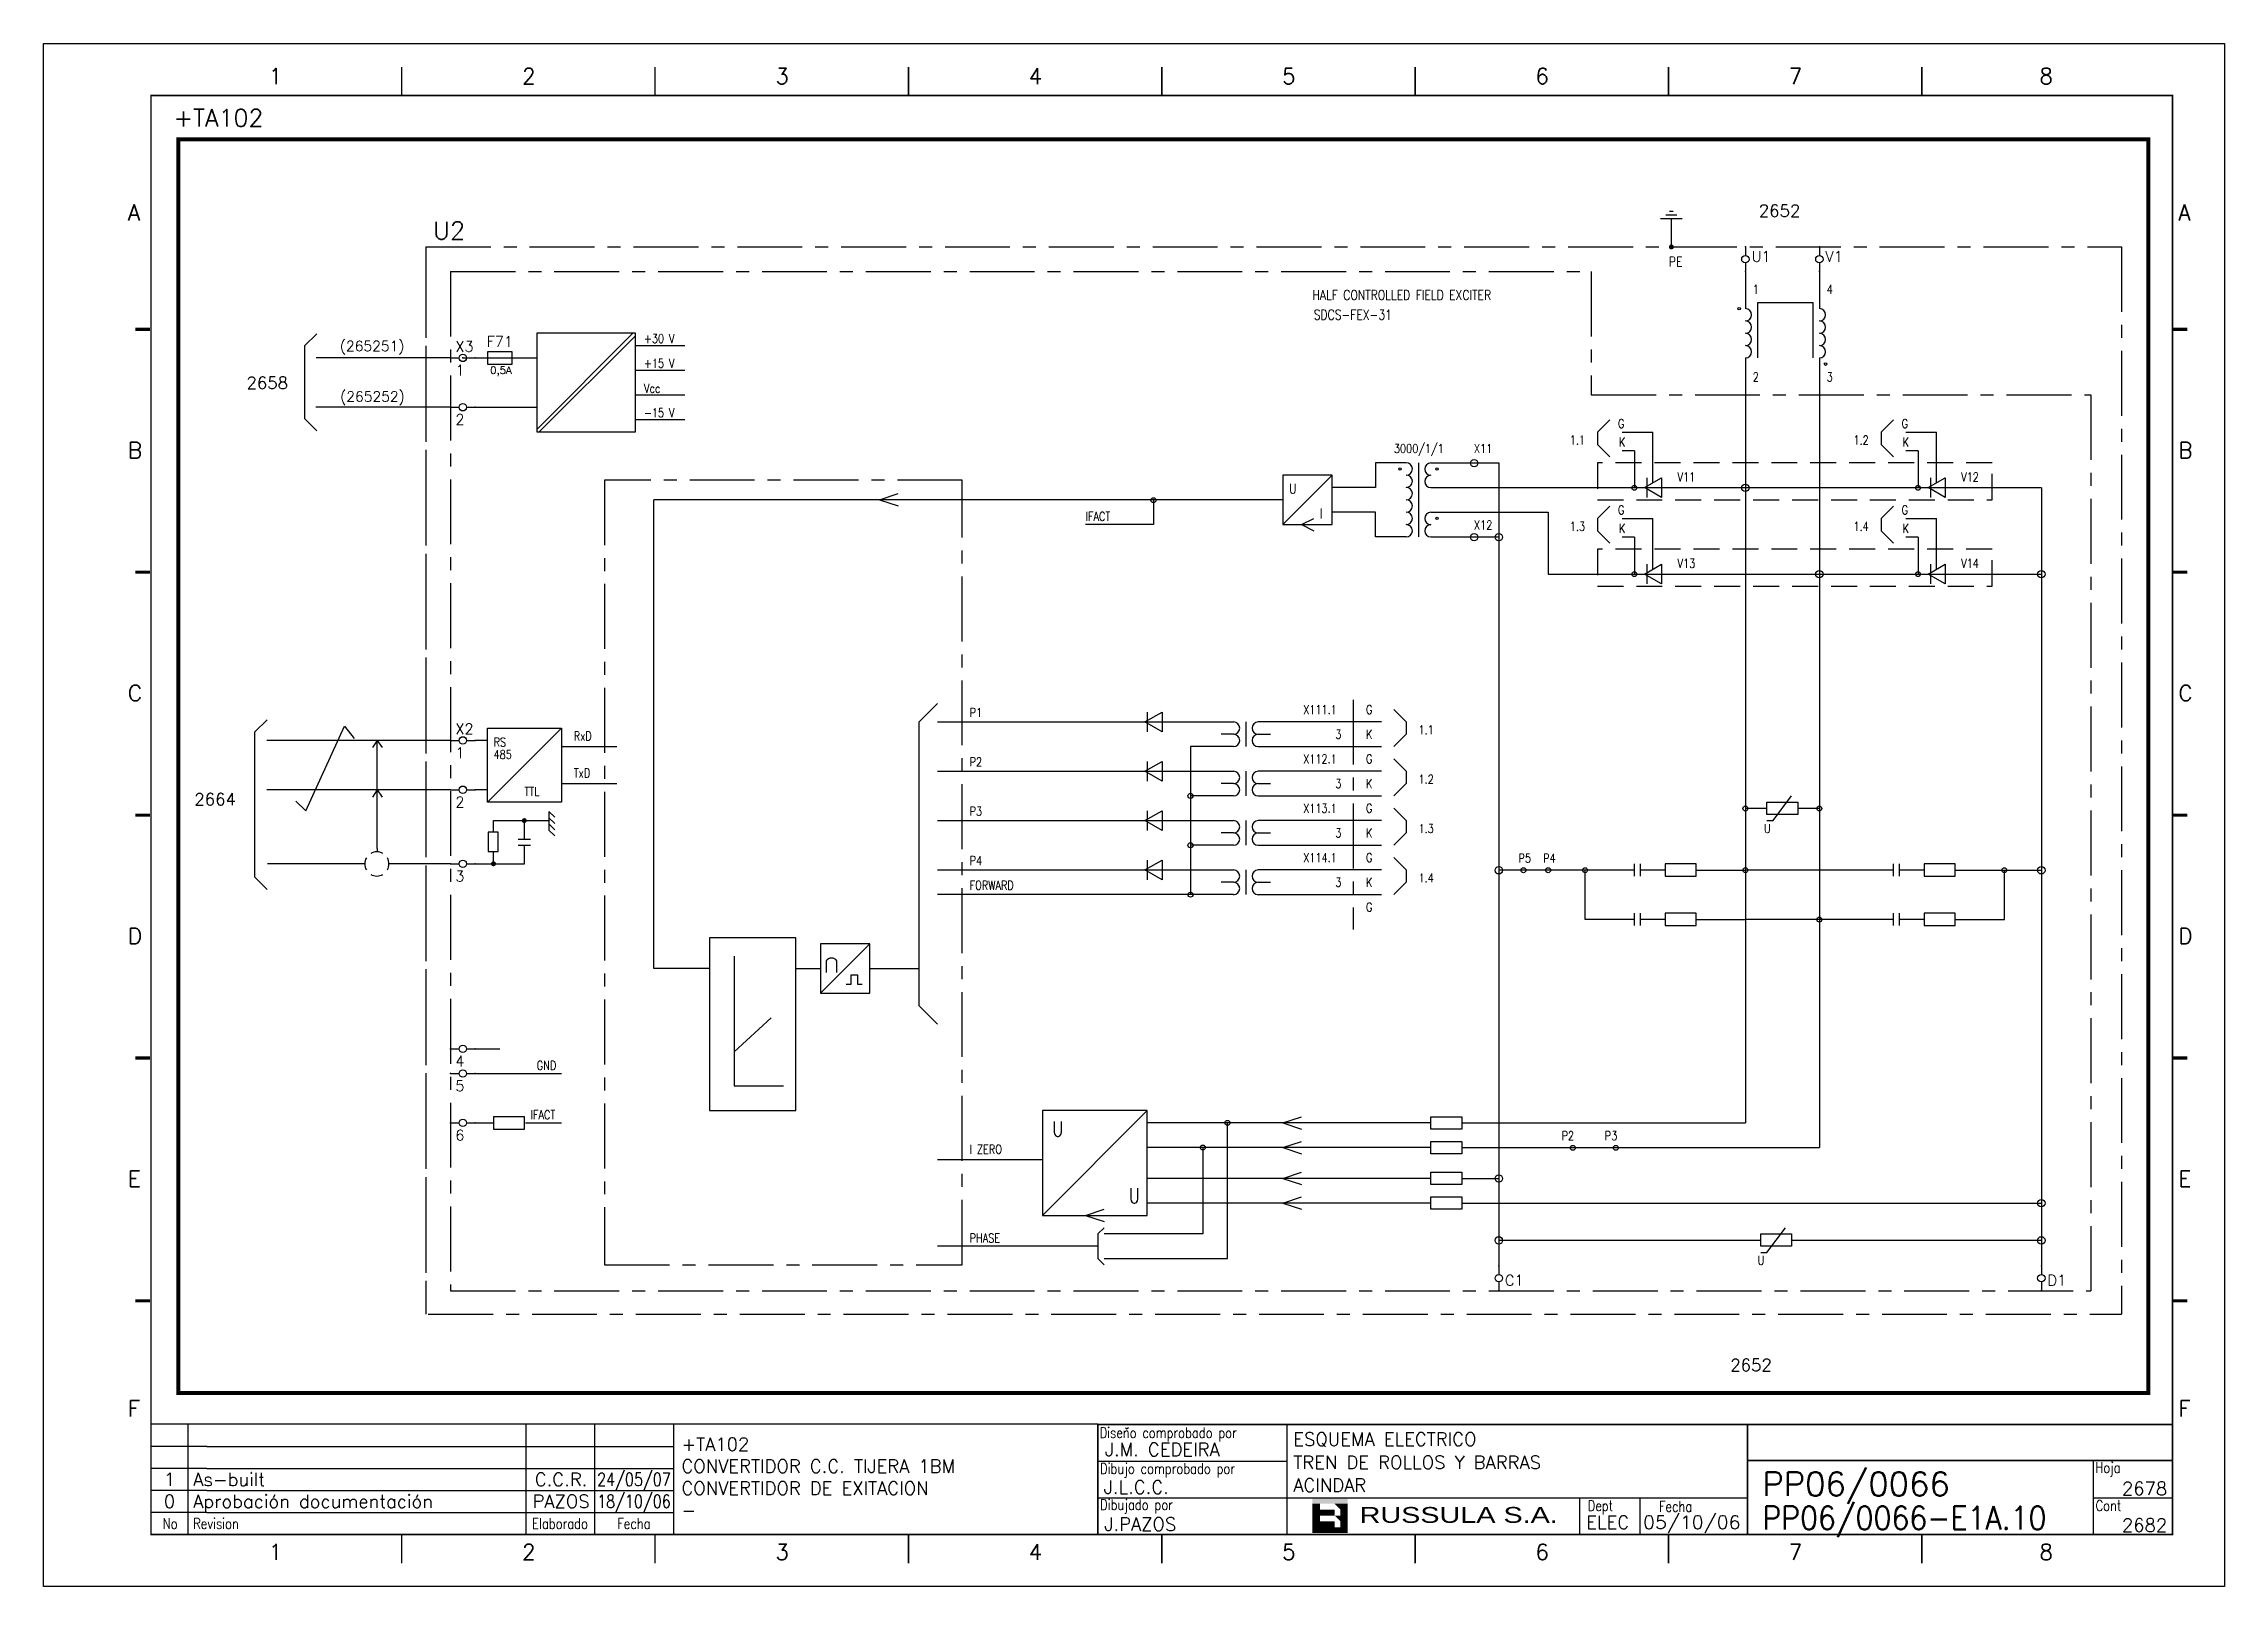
# Model space of a CAD drawing. Extents: x -25 to 1044, y -25744 to 292.
# Drawn here: x 154.7 to 574.7, y -12528.1 to -12231.1 of the extents above; entities that cross this region are included whole.
import ezdxf
from ezdxf.enums import TextEntityAlignment as Align

# ---------------------------------------------------------------- set-up
doc = ezdxf.new("R2010")
doc.units = 0
doc.header["$LTSCALE"] = 10
doc.header["$MEASUREMENT"] = 0
for name, pattern in [('CENTER', [2, 1.25, -0.25, 0.25, -0.25]), ('DASHDOT', [1, 0.5, -0.25, 0, -0.25]), ('DASHED', [0.75, 0.5, -0.25])]:
    doc.linetypes.add(name, pattern=pattern)
doc.layers.get('0').update_dxf_attribs({"linetype": 'CONTINUOUS'})
for name, color, linetype in [('1', 7, 'CONTINUOUS'), ('10', 5, 'CONTINUOUS'), ('102', 7, 'CONTINUOUS'), ('2', 7, 'CONTINUOUS'), ('25', 3, 'CONTINUOUS'), ('25K', 4, 'DASHED'), ('25PK', 4, 'CENTER'), ('35', 2, 'CONTINUOUS'), ('50', 1, 'CONTINUOUS'), ('8', 1, 'CONTINUOUS'), ('9', 6, 'CONTINUOUS'), ('DIBUJO', 7, 'CONTINUOUS'), ('NODE', 7, 'CONTINUOUS')]:
    doc.layers.add(name, color=color, linetype=linetype)
doc.styles.add('ABBSTYLE', font='ROMANS.SHX', dxfattribs={"width": 0.8})
doc.styles.add('HELVETICA', font='HELV.SHX')
doc.styles.add('LABEL', font='SIMPLEX', dxfattribs={"width": 0.8, "height": 4})
doc.styles.add('ROMANS', font='romans')
doc.styles.get("Standard").update_dxf_attribs({"font": 'simplex'})

msp = doc.modelspace()

# ---------------------------------------------------------------- texts
at = {"layer": '2', "color": 6}
for s, height, p in [('+TA102', 3.36, (179.76, -12247.1)), ('U2', 3.42, (229.74, -12268.83)), ('(265251)', 1.96, (211.77, -12290.32)), ('(265252)', 1.96, (211.83, -12300.04))]:
    msp.add_text(s, height=height, dxfattribs=at).set_placement(p)
at = {"layer": '2', "color": 7, "style": 'ROMANS'}
for s, p in [('2652', (485.04, -12264.46)), ('2658', (193.79, -12297.59)), ('2664', (183.74, -12377.76)), ('2652', (479.55, -12486.68))]:
    msp.add_text(s, height=2.333, dxfattribs=at).set_placement(p)
at = {"layer": '25', "style": 'ABBSTYLE', "width": 0.8}
for s, height, p in [('PE', 1.9, (467.73, -12274.06)), ('HALF CONTROLLED FIELD EXCITER', 1.9001, (399.09, -12280.47)), ('1', 1.71, (483.88, -12279.28)), ('4', 1.71, (498.13, -12279.28)), ('SDCS-FEX-31', 1.9001, (399.33, -12284.27)), ('+30 V', 1.71, (270.34, -12288.76)), ('+15 V', 1.71, (270.34, -12293.52)), ('Vcc', 1.71, (270.34, -12298.35)), ('2', 1.71, (483.88, -12296.15)), ('3', 1.71, (498.13, -12296.15)), ('-15 V', 1.71, (270.34, -12303.04)), ('3000/1/1', 1.71, (414.77, -12309.92)), ('X11', 1.71, (430.21, -12309.92)), ('1.1', 1.71, (448.65, -12308.29)), ('1.2', 1.71, (503.28, -12308.29)), ('V11', 1.71, (469.4, -12315.41)), ('V12', 1.71, (524.02, -12315.41)), ('U', 1.9, (394.58, -12317.76)), ('IFACT', 1.71, (355.39, -12322.99)), ('I', 1.9, (400.52, -12322.51)), ('X12', 1.71, (430.21, -12324.65)), ('1.3', 1.71, (448.65, -12324.91)), ('1.4', 1.71, (503.28, -12324.91)), ('V13', 1.71, (469.4, -12332.04)), ('V14', 1.71, (524.02, -12332.04)), ('P1', 1.71, (333.06, -12360.75)), ('RS', 1.71, (241.38, -12366.45)), ('RxD', 1.71, (256.82, -12365.26)), ('1.1', 1.71, (419.52, -12364.08)), ('485', 1.71, (241.38, -12368.83)), ('P2', 1.71, (333.06, -12370.25)), ('TxD', 1.71, (256.82, -12372.39)), ('1.2', 1.71, (419.52, -12373.58)), ('TTL', 1.71, (247.32, -12375.95)), ('P3', 1.71, (333.06, -12379.75)), ('1.3', 1.71, (419.52, -12383.08)), ('U', 1.71, (486.02, -12383.08)), ('P4', 1.71, (333.06, -12389.25)), ('P5', 1.71, (438.76, -12388.78)), ('P4', 1.71, (443.51, -12388.78)), ('FORWARD', 1.71, (333.06, -12394)), ('1.4', 1.71, (419.52, -12392.58)), ('GND', 1.71, (249.69, -12428.68)), ('IFACT', 1.71, (248.5, -12438.18)), ('U', 2.85, (348.97, -12441.51)), ('I ZERO', 1.71, (333.06, -12444.83)), ('P2', 1.71, (447.07, -12442.22)), ('P3', 1.71, (455.38, -12442.22)), ('U', 2.85, (363.7, -12454.33)), ('PHASE', 1.71, (333.06, -12461.93)), ('U', 1.71, (484.83, -12466.21))]:
    msp.add_text(s, height=height, dxfattribs=at).set_placement(p)
for s, p in [('G', (458.55, -12304.27)), ('G', (513.18, -12304.27)), ('K', (458.71, -12307.82)), ('K', (513.34, -12307.82)), ('G', (458.55, -12320.89)), ('G', (513.18, -12320.89)), ('K', (458.71, -12324.44)), ('K', (513.34, -12324.44)), ('X111.1', (400.52, -12359.33)), ('G', (410.02, -12359.33)), ('3', (404.08, -12364.08)), ('K', (410.02, -12364.08)), ('X112.1', (400.52, -12368.83)), ('G', (410.02, -12368.83)), ('3', (404.08, -12373.58)), ('K', (410.02, -12373.58)), ('X113.1', (400.52, -12378.33)), ('G', (410.02, -12378.33)), ('3', (404.08, -12383.08)), ('K', (410.02, -12383.08)), ('X114.1', (400.52, -12387.83)), ('G', (410.02, -12387.83)), ('3', (404.08, -12392.58)), ('K', (410.02, -12392.58)), ('G', (410.02, -12397.36))]:
    msp.add_text(s, height=1.71, dxfattribs=at).set_placement(p, align=Align.MIDDLE)

# ---------------------------------------------------------------- blocks, each defined once
blk = doc.blocks.new('newcajec')
at = {"layer": '1'}
for p, q in [((179.4, 20.85), (0.13, 20.85)), ((7, 20.85), (7, 0)), ((71, 20.85), (71, 0)), ((84, 20.85), (84, 0.09)), ((99, 20.85), (99, 0)), ((215.2, 20.8), (215.2, 0)), ((10.6, 16.64), (0, 16.64)), ((10.6, 16.64), (99, 16.64)), ((184.64, 20.18), (184.81, 20.01)), ((184.81, 20.01), (185.18, 20.25)), ((10.6, 12.48), (0, 12.48)), ((10.6, 12.48), (99, 12.48)), ((179.4, 13.87), (215.2, 13.87)), ((368, 14.06), (368, 0)), ((10.6, 8.32), (0, 8.32)), ((10.6, 8.32), (99, 8.32)), ((10.6, 4.16), (0, 4.16)), ((10.6, 4.16), (99, 4.16)), ((179.4, 6.93), (267.63, 6.93)), ((267.63, 6.93), (302.5, 6.93)), ((270.63, 6.91), (270.63, 0)), ((282.07, 6.93), (282.07, 0)), ((368, 6.93), (383, 6.93))]:
    blk.add_line(p, q, dxfattribs=at)
for points in [[(47.5, 272.5, 0.3, 0.3, 0), (47.5, 277.91, 0.3, 0.3, 0)], [(95.5, 272.5, 0.3, 0.3, 0), (95.5, 277.91, 0.3, 0.3, 0)], [(143.5, 272.5, 0.3, 0.3, 0), (143.5, 277.91, 0.3, 0.3, 0)], [(191.5, 272.5, 0.3, 0.3, 0), (191.5, 277.91, 0.3, 0.3, 0)], [(239.5, 272.5, 0.3, 0.3, 0), (239.5, 277.91, 0.3, 0.3, 0)], [(287.5, 272.5, 0.3, 0.3, 0), (287.5, 277.91, 0.3, 0.3, 0)], [(335.5, 272.5, 0.3, 0.3, 0), (335.5, 277.91, 0.3, 0.3, 0)], [(-2.99, 228.23, 0.6, 0.6, 0), (-0.18, 228.23, 0.6, 0.6, 0)], [(383.01, 228.23, 0.6, 0.6, 0), (385.82, 228.23, 0.6, 0.6, 0)], [(-2.99, 182.23, 0.6, 0.6, 0), (-0.18, 182.23, 0.6, 0.6, 0)], [(383.01, 182.23, 0.6, 0.6, 0), (385.82, 182.23, 0.6, 0.6, 0)], [(-2.99, 136.23, 0.6, 0.6, 0), (-0.18, 136.23, 0.6, 0.6, 0)], [(383.01, 136.23, 0.6, 0.6, 0), (385.82, 136.23, 0.6, 0.6, 0)], [(-2.99, 90.23, 0.6, 0.6, 0), (-0.18, 90.23, 0.6, 0.6, 0)], [(383.01, 90.23, 0.6, 0.6, 0), (385.82, 90.23, 0.6, 0.6, 0)], [(-2.99, 44.23, 0.6, 0.6, 0), (-0.18, 44.23, 0.6, 0.6, 0)], [(383.01, 44.23, 0.6, 0.6, 0), (385.82, 44.23, 0.6, 0.6, 0)], [(383, 20.8, 0.3, 0.3, 0), (179.4, 20.8, 0.3, 0.3, 0), (179.4, 0, 0.3, 0.3, 0)], [(302.5, 20.8, 0.3, 0.3, 0), (302.5, 0, 0.3, 0.3, 0)], [(302.5, 14, 0.3, 0.3, 0), (383, 14, 0.3, 0.3, 0)], [(47.5, -5.5, 0.3, 0.3, 0), (47.5, -0.09, 0.3, 0.3, 0)], [(95.5, -5.5, 0.3, 0.3, 0), (95.5, -0.09, 0.3, 0.3, 0)], [(143.5, -5.5, 0.3, 0.3, 0), (143.5, -0.09, 0.3, 0.3, 0)], [(191.5, -5.5, 0.3, 0.3, 0), (191.5, -0.09, 0.3, 0.3, 0)], [(239.5, -5.5, 0.3, 0.3, 0), (239.5, -0.09, 0.3, 0.3, 0)], [(287.5, -5.5, 0.3, 0.3, 0), (287.5, -0.09, 0.3, 0.3, 0)], [(335.5, -5.5, 0.3, 0.3, 0), (335.5, -0.09, 0.3, 0.3, 0)]]:
    blk.add_lwpolyline(points, format="xyseb", dxfattribs=at)
at = {"layer": '1', "const_width": 0.3}
blk.add_lwpolyline([(0, 0), (0, 272.5), (383, 272.5), (383, 0)], close=True, dxfattribs=at)
at = {"layer": '2', "color": 14}
for p, q in [((221.42, 4.69), (221.42, 5.81)), ((221.42, 2.47), (221.42, 3.58))]:
    blk.add_line(p, q, dxfattribs=at)
for points in [[(220.05, 5.81), (220.05, 6.92), (226.74, 5.81), (226.74, 6.92)], [(221.42, 2.47), (220.05, 2.47), (221.42, 5.81), (220.05, 5.81)], [(221.42, 4.69), (224.25, 4.69), (221.42, 3.58), (224.25, 3.58)], [(224.25, 5.81), (225.37, 5.81), (225.37, 4.69)], [(225.37, 5.81), (226.74, 5.81), (225.37, 1.35), (226.74, 1.35)], [(224.25, 0.24), (224.25, 2.47), (220.05, 0.24), (220.05, 2.47)], [(224.25, 3.58), (225.37, 3.58), (225.37, 2.47)], [(226.74, 1.35), (226.74, 0.24), (224.25, 1.35), (224.25, 0.24)]]:
    blk.add_solid(points, dxfattribs=at)
at = {"layer": '1', "style": 'ROMANS'}
for s, p in [('1', (22.29, 274.68)), ('2', (70.29, 274.68)), ('3', (118.29, 274.68)), ('4', (166.29, 274.68)), ('5', (214.29, 274.68)), ('6', (262.29, 274.68)), ('7', (310.29, 274.68)), ('8', (357.79, 274.68)), ('A', (-4.37, 248.84)), ('A', (384.13, 248.84)), ('B', (-4.37, 203.84)), ('B', (384.13, 203.84)), ('C', (-4.37, 157.84)), ('C', (384.13, 157.84)), ('D', (-4.37, 111.84)), ('D', (384.13, 111.84)), ('E', (-4.37, 65.84)), ('E', (384.13, 65.84)), ('F', (-4.37, 22.34)), ('F', (384.13, 22.34)), ('1', (22.29, -4.82)), ('2', (70.29, -4.82)), ('3', (118.29, -4.82)), ('4', (166.29, -4.82)), ('5', (214.29, -4.82)), ('6', (262.29, -4.82)), ('7', (310.29, -4.82)), ('8', (357.79, -4.82))]:
    blk.add_text(s, height=3, dxfattribs=at).set_placement(p)
at = {"layer": '1', "style": 'LABEL', "width": 0.8}
for s, p in [('Diseno comprobado por', (179.73, 18.27)), ('Dibujo comprobado por', (179.81, 11.47)), ('Hoja', (368.38, 11.66)), ('Dibujado por', (179.83, 4.64)), ('Fecha', (285.71, 4.3)), ('Cont', (368.43, 4.46)), ('No', (2.23, 1.05)), ('Revision', (8, 1.05))]:
    blk.add_text(s, height=2, dxfattribs=at).set_placement(p)
for s, p in [('Dept', (274.61, 4.44)), ('Elaborado', (77.5, 1.05)), ('Fecha', (91.5, 1.05))]:
    blk.add_text(s, height=2, dxfattribs=at).set_placement(p, align=Align.CENTER)
at = {"layer": '10', "style": 'ROMANS'}
for tag, p in [('REV41', (3.5, 18.74)), ('REV43', (77.7, 18.74)), ('REV31', (3.5, 14.58)), ('REV33', (77.7, 14.58)), ('REV21', (3.5, 10.42)), ('REV23', (77.7, 10.42)), ('REV11', (3.5, 6.27)), ('REV13', (77.7, 6.27))]:
    blk.add_attdef(tag, text='', height=2.5, dxfattribs=at).set_placement(p, align=Align.MIDDLE)
for tag, p, height in [('REV42', (8, 17.49), 2.5), ('SHEETNAME1', (100.5, 15.83), 2.5), ('DESIGNCHECK', (180.74, 14.83), 2.5), ('DOCUMENTTYPE', (216.43, 16.8), 2.5), ('NOTA', (305.32, 15.8), 3), ('REV32', (8, 13.33), 2.5), ('SHEETNAME2', (100.5, 11.67), 2.5), ('OBJECT', (216.43, 12.4), 2.5), ('REV22', (8, 9.17), 2.5), ('SHEETNAME3', (100.5, 7.51), 2.5), ('DRAWINGCHECK', (180.53, 7.71), 2.5), ('CUSTOMER', (216.43, 8.08), 2.5), ('ORDER', (305.32, 7.3), 4.5), ('REV12', (8, 5.01), 2.5), ('SHEETNAME4', (100.5, 3.35), 2.5), ('DOCUMENT_ID', (305.32, 0.93), 4.4), ('USER', (180.63, 0.71), 2.5), ('DEPARTMENT', (271.93, 1.05), 2.5)]:
    blk.add_attdef(tag, p, '', height=height, dxfattribs=at)
for tag, width, p, p2 in [('REV44', 1.221199, (84.53, 17.49), (98.48, 17.49)), ('REV34', 1.221199, (84.53, 13.33), (98.48, 13.33)), ('REV24', 1.221199, (84.53, 9.17), (98.48, 9.17)), ('REV14', 1.221199, (84.53, 5.01), (98.48, 5.01)), ('CREATED2', 7.039915, (282.71, 1.05), (301.14, 1.05))]:
    blk.add_attdef(tag, text='', height=2.5, dxfattribs=dict(at, width=width)).set_placement(p, p2, align=Align.FIT)
for tag, p in [('SHEET', (382, 7.43)), ('NEXTSHEET', (382, 0.5))]:
    blk.add_attdef(tag, text='', height=2.5, dxfattribs=at).set_placement(p, align=Align.RIGHT)
at = {"layer": 'DIBUJO', "color": 14, "style": 'HELVETICA', "width": 1.3}
blk.add_text('RUSSULA S.A.', height=3, dxfattribs=at).set_placement((229, 2.19))
blk = doc.blocks.new('NOD', base_point=(237.5, 170))
at = {"layer": 'NODE'}
blk.add_point((237.5, 170), dxfattribs=at)
blk = doc.blocks.new('$$PLL21C')
for p, q in [((-2.5, 0), (-0.75, 0)), ((0.75, 0), (2.5, 0))]:
    blk.add_line(p, q)
at = {"layer": '2'}
blk.add_circle((0, 0), 0.75, dxfattribs=at)
for p in [(-2.5, 0), (2.5, 0)]:
    blk.add_blockref('NOD', p, dxfattribs=at)
at = {"layer": '8'}
blk.add_attdef('*A', (-1.5, -3.575), '', height=2.15, dxfattribs=at)
at = {"layer": '9'}
blk.add_attdef('ID', (-1.5, 1.25), '', height=2.15, dxfattribs=at)
blk = doc.blocks.new('$072101S')
at = {"layer": '2'}
for p, q in [((0, 0), (0, 15)), ((1.25, 10), (-1.25, 10)), ((-1.25, 10), (-1.25, 5)), ((1.25, 5), (1.25, 10)), ((-1.25, 5), (1.25, 5))]:
    blk.add_line(p, q, dxfattribs=at)
for p in [(0, 15), (0, 0)]:
    blk.add_blockref('NOD', p, dxfattribs=at)
at = {"layer": '8'}
blk.add_attdef('2A', (3.325, 11), '', height=2.15, rotation=90, dxfattribs=at)
blk.add_attdef('ID', text='', height=2.15, rotation=90, dxfattribs=at).set_placement((-2.25, 7.5), align=Align.CENTER)
blk.add_attdef('1A', text='', height=2.15, rotation=90, dxfattribs=at).set_placement((3.325, 4), align=Align.RIGHT)
blk = doc.blocks.new('$$PLD12C')
for p, q in [((0, 2.5), (0, 0.75)), ((0, -0.75), (0, -2.5))]:
    blk.add_line(p, q)
at = {"layer": '2'}
blk.add_circle((0, 0), 0.75, dxfattribs=at)
for p in [(0, 2.5), (0, -2.5)]:
    blk.add_blockref('NOD', p, dxfattribs=at)
at = {"layer": '8'}
blk.add_attdef('*A', (1.25, -1.5), '', height=2.15, dxfattribs=at)
at = {"layer": '9'}
blk.add_attdef('ID', text='', height=2.15, dxfattribs=at).set_placement((-1.25, -1.5), align=Align.RIGHT)
blk = doc.blocks.new('$$PLU21C')
for p, q in [((0, 2.5), (0, 0.75)), ((0, -0.75), (0, -2.5))]:
    blk.add_line(p, q)
at = {"layer": '2'}
blk.add_circle((0, 0), 0.75, dxfattribs=at)
for p in [(0, 2.5), (0, -2.5)]:
    blk.add_blockref('NOD', p, dxfattribs=at)
at = {"layer": '8'}
blk.add_attdef('*A', (1.25, -0.5), '', height=2.15, dxfattribs=at)
at = {"layer": '9'}
blk.add_attdef('ID', text='', height=2.15, dxfattribs=at).set_placement((-1.25, -0.5), align=Align.RIGHT)
blk = doc.blocks.new('$030107')
at = {"layer": '102'}
for start, end in [(150, 210), (60, 120), (330, 30), (240, 300)]:
    blk.add_arc((0, 0), 2.5, start, end, dxfattribs=at)

# ---------------------------------------------------------------- linework, layer by layer
at = {"layer": '2', "color": 7}
for p, q in [((207.31, -12286.97), (204.98, -12289.31)), ((249.69, -12305.41), (268.22, -12286.88)), ((268.69, -12286.88), (249.69, -12286.88)), ((249.69, -12286.88), (249.69, -12305.88)), ((268.69, -12287.36), (250.17, -12305.88)), ((268.69, -12305.88), (268.69, -12286.88)), ((204.98, -12289.31), (204.98, -12303.31)), ((233.07, -12291.63), (207.21, -12291.63)), ((268.69, -12289.26), (278.19, -12289.26)), ((268.69, -12294.01), (278.19, -12294.01)), ((233.07, -12301.13), (207.14, -12301.13)), ((237.82, -12301.13), (249.69, -12301.13)), ((268.69, -12298.76), (278.19, -12298.76)), ((204.98, -12303.31), (207.31, -12305.64)), ((249.69, -12305.88), (268.69, -12305.88)), ((268.69, -12303.51), (278.19, -12303.51)), ((195.41, -12363.61), (197.74, -12361.28)), ((195.41, -12391.61), (195.41, -12363.61)), ((205.19, -12378.8), (212.66, -12362.54)), ((212.66, -12362.54), (214.52, -12364.87)), ((233.07, -12365.26), (197.72, -12365.26)), ((218.98, -12365.26), (218.05, -12366.66)), ((218.98, -12386.09), (218.98, -12365.26)), ((218.98, -12365.26), (219.92, -12366.66)), ((233.07, -12374.76), (197.72, -12374.76)), ((203.32, -12376.93), (205.19, -12378.8)), ((218.98, -12374.76), (218.05, -12376.16)), ((218.98, -12374.76), (219.92, -12376.16)), ((216.56, -12389.01), (197.83, -12389.01)), ((218.98, -12386.09), (218.98, -12386.71)), ((233.07, -12389.01), (221.22, -12389.01)), ((197.74, -12393.95), (195.41, -12391.61))]:
    msp.add_line(p, q, dxfattribs=at)
at = {"layer": '2', "color": 3, "linetype": 'DASHDOT'}
msp.add_lwpolyline([(180.67, -12249.53, 0.784, 0.784, 0), (560.07, -12249.53, 0.784, 0.784, 0), (560.07, -12490.88, 0.784, 0.784, 0), (180.67, -12490.88, 0.784, 0.784, 0), (180.67, -12249.53, 0.784, 0.784, 0)], format="xyseb", dxfattribs=at)
at = {"layer": '25'}
for p, q in [((456.33, -12303.54), (453.96, -12305.91)), ((453.96, -12305.91), (453.96, -12308.29)), ((510.96, -12303.54), (508.59, -12305.91)), ((508.59, -12305.91), (508.59, -12308.29)), ((453.96, -12308.29), (456.33, -12310.66)), ((508.59, -12308.29), (510.96, -12310.66)), ((456.33, -12320.16), (453.96, -12322.54)), ((453.96, -12322.54), (453.96, -12324.91)), ((510.96, -12320.16), (508.59, -12322.54)), ((508.59, -12322.54), (508.59, -12324.91)), ((453.96, -12324.91), (456.33, -12327.29)), ((508.59, -12324.91), (510.96, -12327.29)), ((323.32, -12361.7), (326.89, -12358.14)), ((414.77, -12359.33), (417.14, -12361.7)), ((323.32, -12416.33), (323.32, -12361.7)), ((417.14, -12364.08), (414.77, -12366.45)), ((417.14, -12361.7), (417.14, -12364.08)), ((414.77, -12368.83), (417.14, -12371.2)), ((417.14, -12371.2), (417.14, -12373.58)), ((417.14, -12373.58), (414.77, -12375.95)), ((414.77, -12378.33), (417.14, -12380.7)), ((417.14, -12380.7), (417.14, -12383.08)), ((417.14, -12383.08), (414.77, -12385.45)), ((414.77, -12387.83), (417.14, -12390.2)), ((417.14, -12392.58), (414.77, -12394.95)), ((417.14, -12390.2), (417.14, -12392.58)), ((323.32, -12416.33), (326.89, -12419.89)), ((357.76, -12460.27), (358.95, -12459.08)), ((357.76, -12460.27), (357.76, -12465.02)), ((357.76, -12465.02), (358.95, -12466.21))]:
    msp.add_line(p, q, dxfattribs=at)
at = {"layer": '25K'}
for points in [[(453.96, -12311.82), (453.96, -12318.95), (529.96, -12318.95), (529.96, -12311.82)], [(453.96, -12328.45), (453.96, -12335.57), (529.96, -12335.57), (529.96, -12328.45)]]:
    msp.add_lwpolyline(points, close=True, dxfattribs=at)
at = {"layer": '25PK'}
for p, q in [((228.32, -12270.26), (554.9, -12270.26)), ((228.32, -12270.26), (554.9, -12270.26)), ((228.32, -12270.26), (228.32, -12475.23)), ((228.32, -12270.26), (228.32, -12475.23)), ((554.9, -12270.26), (554.9, -12475.71)), ((228.32, -12274.33), (228.32, -12475.71)), ((228.32, -12274.33), (228.32, -12475.71)), ((233.07, -12275.01), (452.77, -12275.01)), ((233.07, -12275.01), (233.07, -12471.2)), ((452.77, -12275.01), (452.77, -12298.76)), ((452.77, -12298.76), (548.96, -12298.76)), ((548.96, -12298.76), (548.96, -12471.2)), ((262.76, -12315.15), (262.76, -12466.21)), ((331.64, -12315.15), (262.76, -12315.15)), ((331.64, -12466.21), (331.64, -12315.15)), ((406.93, -12357.43), (406.93, -12401.65)), ((262.76, -12466.21), (331.64, -12466.21)), ((233.07, -12471.2), (548.96, -12471.2)), ((228.79, -12475.71), (554.9, -12475.71)), ((228.79, -12475.71), (554.9, -12475.71))]:
    msp.add_line(p, q, dxfattribs=at)
at = {"layer": '35', "linetype": 'Continuous'}
for p, q in [((468.56, -12263.46), (467.86, -12263.46)), ((470.31, -12264.86), (466.11, -12264.86)), ((469.26, -12264.16), (467.16, -12264.16)), ((468.21, -12270.02), (468.21, -12264.86)), ((247.32, -12380.7), (252.04, -12380.7))]:
    msp.add_line(p, q, dxfattribs=at)
at = {"layer": '35'}
for p, q in [((458.71, -12305.94), (464.66, -12305.94)), ((464.64, -12315.66), (464.64, -12305.94)), ((513.34, -12305.94), (519.29, -12305.94)), ((519.27, -12315.66), (519.27, -12305.94)), ((461.08, -12309.51), (458.71, -12309.51)), ((461.08, -12309.51), (461.08, -12316.63)), ((515.71, -12309.51), (513.34, -12309.51)), ((515.71, -12309.51), (515.71, -12316.63)), ((393.39, -12323.7), (402.89, -12314.2)), ((393.39, -12314.2), (393.39, -12323.7)), ((402.89, -12314.2), (393.39, -12314.2)), ((402.89, -12323.7), (402.89, -12314.2)), ((411.2, -12311.82), (411.2, -12316.57)), ((417.14, -12311.82), (411.2, -12311.82)), ((315.72, -12318.95), (319.28, -12317.76)), ((411.2, -12316.57), (402.89, -12316.57)), ((463.02, -12316.6), (466.31, -12314.7)), ((466.31, -12318.5), (463.02, -12316.6)), ((463.46, -12314.7), (463.46, -12318.5)), ((466.31, -12314.7), (466.31, -12318.5)), ((517.65, -12316.6), (520.94, -12314.7)), ((520.94, -12318.5), (517.65, -12316.6)), ((518.09, -12314.7), (518.09, -12318.5)), ((520.94, -12314.7), (520.94, -12318.5)), ((393.39, -12318.95), (272.26, -12318.95)), ((272.26, -12409.2), (272.26, -12318.95)), ((315.72, -12318.95), (319.28, -12320.13)), ((396.95, -12323.7), (399.33, -12322.51)), ((411.2, -12321.32), (402.89, -12321.32)), ((411.2, -12326.07), (411.2, -12321.32)), ((458.71, -12322.57), (464.66, -12322.57)), ((464.64, -12332.29), (464.64, -12322.57)), ((513.34, -12322.57), (519.29, -12322.57)), ((519.27, -12332.29), (519.27, -12322.57)), ((393.39, -12323.7), (402.89, -12323.7)), ((396.95, -12323.7), (399.33, -12324.89)), ((417.14, -12326.07), (411.2, -12326.07)), ((461.08, -12326.13), (458.71, -12326.13)), ((461.08, -12326.13), (461.08, -12333.26)), ((515.71, -12326.13), (513.34, -12326.13)), ((515.71, -12326.13), (515.71, -12333.26)), ((463.02, -12333.23), (466.31, -12331.33)), ((466.31, -12335.13), (463.02, -12333.23)), ((463.46, -12331.33), (463.46, -12335.13)), ((466.31, -12331.33), (466.31, -12335.13)), ((517.65, -12333.23), (520.94, -12331.33)), ((520.94, -12335.13), (517.65, -12333.23)), ((518.09, -12331.33), (518.09, -12335.13)), ((520.94, -12331.33), (520.94, -12335.13)), ((482.46, -12349.85), (482.46, -12438.89)), ((366.82, -12361.7), (370.11, -12359.8)), ((367.26, -12359.8), (367.26, -12363.6)), ((370.11, -12359.8), (370.11, -12363.6)), ((240.19, -12377.14), (254.44, -12362.89)), ((240.19, -12377.14), (240.19, -12362.89)), ((240.19, -12362.89), (254.44, -12362.89)), ((254.44, -12362.89), (254.44, -12377.14)), ((326.89, -12361.7), (383.89, -12361.7)), ((370.11, -12363.6), (366.82, -12361.7)), ((383.89, -12364.08), (381.51, -12364.08)), ((386.26, -12361.7), (386.26, -12366.45)), ((412.39, -12361.7), (388.64, -12361.7)), ((388.64, -12364.08), (391.01, -12364.08)), ((240.19, -12365.26), (237.82, -12365.26)), ((254.44, -12366.45), (265.13, -12366.45)), ((375.58, -12366.45), (375.58, -12394.95)), ((383.89, -12366.45), (375.58, -12366.45)), ((388.64, -12366.45), (412.39, -12366.45)), ((496.71, -12366.48), (496.71, -12443.64)), ((326.89, -12371.2), (383.89, -12371.2)), ((366.82, -12371.2), (370.11, -12369.3)), ((370.11, -12373.1), (366.82, -12371.2)), ((367.26, -12369.3), (367.26, -12373.1)), ((370.11, -12369.3), (370.11, -12373.1)), ((386.26, -12371.2), (386.26, -12375.95)), ((412.39, -12371.2), (388.64, -12371.2)), ((240.19, -12374.76), (237.82, -12374.76)), ((254.44, -12377.14), (240.19, -12377.14)), ((254.44, -12373.58), (265.13, -12373.58)), ((383.89, -12375.95), (375.58, -12375.95)), ((383.89, -12373.58), (381.51, -12373.58)), ((388.64, -12373.58), (391.01, -12373.58)), ((388.64, -12375.95), (412.39, -12375.95)), ((486.62, -12377.14), (492.55, -12377.14)), ((486.62, -12379.51), (486.62, -12377.14)), ((487.8, -12380.7), (491.37, -12375.95)), ((491.37, -12377.14), (492.55, -12377.14)), ((491.37, -12377.14), (491.37, -12377.14)), ((492.55, -12377.14), (492.55, -12379.51)), ((252.04, -12378.93), (253.19, -12380.04)), ((252.04, -12378.93), (252.04, -12382.52)), ((252.04, -12380.17), (253.19, -12381.28)), ((252.04, -12381.35), (253.19, -12382.46)), ((326.89, -12380.7), (383.89, -12380.7)), ((366.82, -12380.7), (370.11, -12378.8)), ((370.11, -12382.6), (366.82, -12380.7)), ((367.26, -12378.8), (367.26, -12382.6)), ((370.11, -12378.8), (370.11, -12382.6)), ((386.26, -12380.7), (386.26, -12385.45)), ((412.39, -12380.7), (388.64, -12380.7)), ((482.46, -12378.33), (486.62, -12378.33)), ((492.55, -12379.51), (486.62, -12379.51)), ((486.62, -12380.7), (487.8, -12380.7)), ((492.55, -12378.33), (496.71, -12378.33)), ((240.36, -12382.95), (240.36, -12386.67)), ((242.24, -12382.95), (240.36, -12382.95)), ((242.24, -12386.67), (242.24, -12382.95)), ((246.1, -12384.26), (248.48, -12384.26)), ((246.1, -12385.45), (248.48, -12385.45)), ((252.04, -12382.52), (253.19, -12383.63)), ((383.89, -12385.45), (375.58, -12385.45)), ((383.89, -12383.08), (381.51, -12383.08)), ((388.64, -12383.08), (391.01, -12383.08)), ((388.64, -12385.45), (412.39, -12385.45)), ((237.82, -12389.01), (247.32, -12389.01)), ((240.36, -12386.67), (242.24, -12386.67)), ((366.82, -12390.2), (370.11, -12388.3)), ((367.26, -12388.3), (367.26, -12392.1)), ((370.11, -12388.3), (370.11, -12392.1)), ((461.08, -12391.42), (461.08, -12389.04)), ((462.27, -12391.42), (462.27, -12389.04)), ((472.96, -12389.04), (467.02, -12389.04)), ((467.02, -12389.04), (467.02, -12391.42)), ((472.96, -12391.42), (472.96, -12389.04)), ((510.96, -12391.42), (510.96, -12389.04)), ((512.15, -12391.42), (512.15, -12389.04)), ((522.84, -12389.04), (516.9, -12389.04)), ((516.9, -12389.04), (516.9, -12391.42)), ((522.84, -12391.42), (522.84, -12389.04)), ((326.89, -12390.2), (383.89, -12390.2)), ((370.11, -12392.1), (366.82, -12390.2)), ((383.89, -12392.58), (381.51, -12392.58)), ((386.26, -12390.2), (386.26, -12394.95)), ((412.39, -12390.2), (388.64, -12390.2)), ((388.64, -12392.58), (391.01, -12392.58)), ((461.08, -12390.23), (434.96, -12390.23)), ((451.58, -12399.73), (451.58, -12390.26)), ((467.02, -12390.23), (462.27, -12390.23)), ((467.02, -12391.42), (472.96, -12391.42)), ((472.96, -12390.23), (482.46, -12390.23)), ((510.96, -12390.23), (482.46, -12390.23)), ((516.9, -12390.23), (512.15, -12390.23)), ((516.9, -12391.42), (522.84, -12391.42)), ((522.84, -12390.23), (539.46, -12390.23)), ((532.34, -12399.73), (532.34, -12390.26)), ((383.89, -12394.95), (326.89, -12394.95)), ((388.64, -12394.95), (412.39, -12394.95)), ((388.64, -12394.95), (412.39, -12394.95)), ((461.08, -12399.73), (451.58, -12399.73)), ((461.08, -12400.92), (461.08, -12398.54)), ((462.27, -12400.92), (462.27, -12398.54)), ((467.02, -12399.73), (462.27, -12399.73)), ((472.96, -12398.54), (467.02, -12398.54)), ((467.02, -12398.54), (467.02, -12400.92)), ((467.02, -12400.92), (472.96, -12400.92)), ((472.96, -12400.92), (472.96, -12398.54)), ((472.96, -12399.73), (482.46, -12399.73)), ((510.96, -12399.73), (482.46, -12399.73)), ((510.96, -12400.92), (510.96, -12398.54)), ((512.15, -12400.92), (512.15, -12398.54)), ((516.9, -12399.73), (512.15, -12399.73)), ((522.84, -12398.54), (516.9, -12398.54)), ((516.9, -12398.54), (516.9, -12400.92)), ((516.9, -12400.92), (522.84, -12400.92)), ((522.84, -12400.92), (522.84, -12398.54)), ((522.84, -12399.73), (532.34, -12399.73)), ((299.57, -12403.27), (282.94, -12403.27)), ((282.94, -12403.27), (282.94, -12436.52)), ((299.57, -12436.52), (299.57, -12403.27)), ((304.32, -12413.95), (313.82, -12404.45)), ((304.32, -12404.45), (304.32, -12413.95)), ((313.82, -12404.45), (304.32, -12404.45)), ((313.82, -12413.95), (313.82, -12404.45)), ((282.94, -12409.2), (272.26, -12409.2)), ((287.7, -12406.83), (287.7, -12431.77)), ((299.57, -12409.2), (304.32, -12409.2)), ((305.46, -12409.92), (305.46, -12407.7)), ((307.48, -12409.92), (307.48, -12407.68)), ((310.26, -12410.39), (311.45, -12410.39)), ((310.26, -12412.21), (310.26, -12410.39)), ((311.45, -12410.39), (311.45, -12412.21)), ((313.82, -12409.2), (323.32, -12409.2)), ((304.32, -12413.95), (313.82, -12413.95)), ((309.26, -12412.21), (310.26, -12412.21)), ((311.45, -12412.21), (312.34, -12412.21)), ((287.7, -12425.24), (294.82, -12418.7)), ((237.82, -12424.64), (242.57, -12424.64)), ((237.82, -12429.39), (254.44, -12429.39)), ((287.7, -12431.77), (297.2, -12431.77)), ((237.82, -12438.89), (241.38, -12438.89)), ((247.32, -12437.73), (241.38, -12437.73)), ((241.38, -12437.73), (241.38, -12440.11)), ((241.38, -12440.11), (247.32, -12440.11)), ((247.32, -12440.11), (247.32, -12437.73)), ((247.55, -12438.89), (254.44, -12438.89)), ((282.94, -12436.52), (299.57, -12436.52)), ((347.07, -12456.71), (367.26, -12436.52)), ((421.89, -12438.89), (367.26, -12438.89)), ((382.7, -12465.02), (382.7, -12438.89)), ((393.39, -12438.89), (396.95, -12437.71)), ((393.39, -12438.89), (396.95, -12440.08)), ((421.89, -12437.71), (427.83, -12437.71)), ((421.89, -12440.08), (421.89, -12437.71)), ((427.83, -12440.08), (421.89, -12440.08)), ((427.83, -12437.71), (427.83, -12440.08)), ((427.83, -12438.89), (482.46, -12438.89)), ((421.89, -12443.64), (367.26, -12443.64)), ((377.95, -12443.64), (377.95, -12460.27)), ((393.39, -12443.64), (396.95, -12442.46)), ((393.39, -12443.64), (396.95, -12444.83)), ((421.89, -12442.46), (427.83, -12442.46)), ((421.89, -12444.83), (421.89, -12442.46)), ((427.83, -12442.46), (427.83, -12444.83)), ((427.83, -12443.64), (496.71, -12443.64)), ((347.07, -12446.02), (326.89, -12446.02)), ((393.39, -12449.58), (396.95, -12448.39)), ((427.83, -12444.83), (421.89, -12444.83)), ((421.89, -12448.39), (427.83, -12448.39)), ((421.89, -12450.77), (421.89, -12448.39)), ((427.83, -12448.39), (427.83, -12450.77)), ((421.89, -12449.58), (367.26, -12449.58)), ((393.39, -12449.58), (396.95, -12450.77)), ((427.83, -12450.77), (421.89, -12450.77)), ((427.83, -12449.58), (434.96, -12449.58)), ((355.39, -12456.71), (358.95, -12455.52)), ((355.39, -12456.71), (358.95, -12457.89)), ((421.89, -12454.33), (367.26, -12454.33)), ((393.39, -12454.33), (396.95, -12453.14)), ((393.39, -12454.33), (396.95, -12455.52)), ((421.89, -12453.14), (427.83, -12453.14)), ((421.89, -12455.52), (421.89, -12453.14)), ((427.83, -12455.52), (421.89, -12455.52)), ((427.83, -12453.14), (427.83, -12455.52)), ((427.83, -12454.33), (539.46, -12454.33)), ((377.95, -12460.27), (358.95, -12460.27)), ((485.43, -12460.27), (491.37, -12460.27)), ((485.43, -12462.64), (485.43, -12460.27)), ((486.62, -12463.83), (490.18, -12459.08)), ((490.18, -12460.27), (491.37, -12460.27)), ((490.18, -12460.27), (490.18, -12460.27)), ((491.37, -12460.27), (491.37, -12462.64)), ((357.76, -12462.64), (326.89, -12462.64)), ((358.95, -12465.02), (382.7, -12465.02)), ((434.96, -12461.46), (485.43, -12461.46)), ((491.37, -12462.64), (485.43, -12462.64)), ((485.43, -12463.83), (486.62, -12463.83)), ((491.37, -12461.46), (539.46, -12461.46))]:
    msp.add_line(p, q, dxfattribs=at)
for points in [[(468.45, -12270.26, 0.475, 0.475, 1), (467.97, -12270.26, 0.475, 0.475, 1)], [(247.05, -12380.7, 0.475, 0.475, 1), (247.52, -12380.7, 0.475, 0.475, 1)], [(241.11, -12389.01, 0.475, 0.475, 1), (241.59, -12389.01, 0.475, 0.475, 1)]]:
    msp.add_lwpolyline(points, format="xyseb", close=True, dxfattribs=at)
for points in [[(368.45, -12318.95), (368.45, -12323.7), (355.39, -12323.7)], [(241.35, -12382.95), (241.35, -12380.7), (247.32, -12380.7)], [(247.32, -12384.26), (247.32, -12380.7)], [(247.32, -12389.01), (247.32, -12385.45)], [(241.35, -12389.01), (241.35, -12386.67)]]:
    msp.add_lwpolyline(points, dxfattribs=at)
msp.add_lwpolyline([(347.07, -12456.71), (367.26, -12456.71), (367.26, -12436.52), (347.07, -12436.52)], close=True, dxfattribs=at)
for centre, radius in [((481.27, -12282.13), 0.238), ((497.9, -12292.82), 0.238), ((415.95, -12313.01), 0.238), ((423.08, -12313.01), 0.238), ((368.45, -12319.01), 0.475), ((461.08, -12316.63), 0.475), ((515.71, -12316.63), 0.475), ((423.08, -12322.51), 0.238), ((461.08, -12333.26), 0.475), ((515.71, -12333.26), 0.475), ((375.58, -12375.95), 0.475), ((482.46, -12378.36), 0.475), ((496.71, -12378.36), 0.475), ((375.58, -12385.45), 0.475), ((439.71, -12390.26), 0.475), ((444.46, -12390.26), 0.475), ((451.58, -12390.26), 0.475), ((482.46, -12390.26), 0.475), ((532.34, -12390.26), 0.475), ((375.58, -12394.95), 0.475), ((496.71, -12399.76), 0.475), ((382.7, -12438.89), 0.475), ((377.95, -12443.64), 0.475), ((449.21, -12443.7), 0.475), ((457.52, -12443.7), 0.475)]:
    msp.add_circle(centre, radius, dxfattribs=at)
for centre, radius, start, end in [((383.89, -12362.89), 1.19, 270, 90), ((383.89, -12365.26), 1.19, 270, 90), ((388.64, -12362.89), 1.19, 90, 270), ((388.64, -12365.26), 1.19, 90, 270), ((383.89, -12372.39), 1.19, 270, 90), ((388.64, -12372.39), 1.19, 90, 270), ((383.89, -12374.76), 1.19, 270, 90), ((388.64, -12374.76), 1.19, 90, 270), ((383.89, -12381.89), 1.19, 270, 90), ((388.64, -12381.89), 1.19, 90, 270), ((383.89, -12384.26), 1.19, 270, 90), ((388.64, -12384.26), 1.19, 90, 270), ((383.89, -12391.39), 1.19, 270, 90), ((383.89, -12393.77), 1.19, 270, 90), ((388.64, -12391.39), 1.19, 90, 270), ((388.64, -12393.77), 1.19, 90, 270), ((306.48, -12408.39), 1.23, 35.7975, 146.6923)]:
    msp.add_arc(centre, radius, start, end, dxfattribs=at)
at = {"layer": '50', "color": 12}
for p, q in [((482.46, -12275.01), (482.46, -12282.13)), ((496.71, -12275.01), (496.71, -12282.13)), ((484.83, -12280.94), (495.52, -12280.94)), ((484.83, -12291.63), (484.83, -12280.94)), ((495.52, -12291.63), (495.52, -12280.94)), ((482.46, -12291.63), (482.46, -12349.82)), ((496.71, -12291.63), (496.71, -12366.45)), ((419.52, -12311.82), (419.52, -12326.07)), ((421.89, -12311.85), (434.96, -12311.85)), ((434.96, -12311.85), (434.96, -12467.4)), ((421.89, -12316.6), (439.71, -12316.6)), ((439.71, -12316.6), (539.46, -12316.6)), ((539.46, -12316.63), (539.46, -12467.4)), ((421.89, -12321.35), (444.46, -12321.35)), ((444.46, -12321.32), (444.46, -12333.23)), ((421.89, -12326.1), (434.96, -12326.1)), ((444.46, -12333.23), (539.46, -12333.23))]:
    msp.add_line(p, q, dxfattribs=at)
at = {"layer": '50'}
for centre in [(430.21, -12311.88), (430.21, -12326.13)]:
    msp.add_circle(centre, 0.713, dxfattribs=at)
at = {"layer": '50', "color": 12}
for centre in [(482.46, -12316.63), (434.96, -12326.13), (496.71, -12333.26), (539.46, -12333.26), (434.96, -12390.26), (539.46, -12390.26), (434.96, -12449.61), (539.46, -12454.36), (434.96, -12461.52), (539.46, -12461.52)]:
    msp.add_circle(centre, 0.713, dxfattribs=at)
for centre, start, end in [((482.46, -12283.32), 270, 90), ((482.46, -12285.7), 270, 90), ((496.71, -12283.32), 270, 90), ((496.71, -12285.7), 270, 90), ((482.46, -12288.07), 270, 90), ((496.71, -12288.07), 270, 90), ((482.46, -12290.45), 270, 90), ((496.71, -12290.45), 270, 90), ((417.14, -12313.01), 270, 90), ((417.14, -12315.38), 270, 90), ((421.89, -12313.04), 90, 270), ((421.89, -12315.41), 90, 270), ((417.14, -12317.76), 270, 90), ((417.14, -12320.13), 270, 90), ((417.14, -12322.51), 270, 90), ((421.89, -12322.54), 90, 270), ((417.14, -12324.89), 270, 90), ((421.89, -12324.91), 90, 270)]:
    msp.add_arc(centre, 1.19, start, end, dxfattribs=at)
at = {"layer": 'DIBUJO'}
msp.add_lwpolyline([(154.71, -12231.12), (574.71, -12231.12), (574.71, -12528.12), (154.71, -12528.12), (154.71, -12231.12)], dxfattribs=at)

# ---------------------------------------------------------------- block references
at = {"layer": '2', "color": 7}
ref = msp.add_blockref('newcajec', (175.39, -12518.12), dxfattribs=dict(at, xscale=1.016513761467886, yscale=1.016513761467886, zscale=1.016513761467886))
ref.add_attrib('REV24', '24/05/07', dxfattribs={"layer": '10', "height": 2.541, "style": 'ROMANS', "width": 0.728168}).set_placement((261.31, -12508.8), (275.5, -12508.8), align=Align.FIT)
ref.add_attrib('SHEETNAME3', 'CONVERTIDOR DE EXITACION', (277.55, -12510.49), dxfattribs={"layer": '10', "height": 2.5413, "style": 'ROMANS'})
ref.add_attrib('SHEETNAME2', 'CONVERTIDOR C.C. TIJERA 1BM', (277.55, -12506.26), dxfattribs={"layer": '10', "height": 2.5413, "style": 'ROMANS'})
ref.add_attrib('SHEETNAME1', '+TA102', (277.55, -12502.04), dxfattribs={"layer": '10', "height": 2.541, "style": 'ROMANS'})
ref.add_attrib('USER', 'J.PAZOS', (359.01, -12517.4), dxfattribs={"layer": '10', "height": 2.541, "style": 'ROMANS'})
ref.add_attrib('DRAWINGCHECK', 'J.L.C.C.', (358.9, -12510.28), dxfattribs={"layer": '10', "height": 2.541, "style": 'ROMANS'})
ref.add_attrib('DESIGNCHECK', 'J.M. CEDEIRA', (359.11, -12503.05), dxfattribs={"layer": '10', "height": 2.5413, "style": 'ROMANS'})
ref.add_attrib('REV22', 'As-built', (183.52, -12508.8), dxfattribs={"layer": '10', "height": 2.541, "style": 'ROMANS'})
ref.add_attrib('REV12', 'Aprobación documentación', (183.52, -12513.02), dxfattribs={"layer": '10', "height": 2.5413, "style": 'ROMANS'})
ref.add_attrib('REV21', '1', dxfattribs={"layer": '10', "height": 2.54, "style": 'ROMANS'}).set_placement((178.95, -12507.53), align=Align.MIDDLE)
ref.add_attrib('REV11', '0', dxfattribs={"layer": '10', "height": 2.54, "style": 'ROMANS'}).set_placement((178.95, -12511.75), align=Align.MIDDLE)
ref.add_attrib('SHEETNAME4', '-', (277.55, -12514.72), dxfattribs={"layer": '10', "height": 2.54, "style": 'ROMANS'})
ref.add_attrib('REV14', '18/10/06', dxfattribs={"layer": '10', "height": 2.541, "style": 'ROMANS', "width": 0.728168}).set_placement((261.31, -12513.02), (275.5, -12513.02), align=Align.FIT)
ref.add_attrib('REV23', 'C.C.R.', dxfattribs={"layer": '10', "height": 2.541, "style": 'ROMANS'}).set_placement((254.37, -12507.53), align=Align.MIDDLE)
ref.add_attrib('REV13', 'PAZOS', dxfattribs={"layer": '10', "height": 2.541, "style": 'ROMANS'}).set_placement((254.37, -12511.75), align=Align.MIDDLE)
ref.add_attrib('DOCUMENT_ID', 'PP06/0066-E1A.10', (485.75, -12517.17), dxfattribs={"layer": '10', "height": 4.4727, "style": 'ROMANS', "width": 0.9})
ref.add_attrib('ORDER', 'PP06/0066', (485.75, -12510.7), dxfattribs={"layer": '10', "height": 4.574, "style": 'ROMANS'})
ref.add_attrib('CUSTOMER', 'ACINDAR', (395.39, -12509.9), dxfattribs={"layer": '10', "height": 2.541, "style": 'ROMANS'})
ref.add_attrib('OBJECT', 'TREN DE ROLLOS Y BARRAS', (395.39, -12505.52), dxfattribs={"layer": '10', "height": 2.5413, "style": 'ROMANS'})
ref.add_attrib('DOCUMENTTYPE', 'ESQUEMA ELECTRICO', (395.39, -12501.04), dxfattribs={"layer": '10', "height": 2.5413, "style": 'ROMANS'})
ref.add_attrib('CREATED2', '05/10/06', dxfattribs={"layer": '10', "height": 2.541, "style": 'ROMANS', "width": 0.961976}).set_placement((462.76, -12517.06), (481.51, -12517.06), align=Align.FIT)
ref.add_attrib('DEPARTMENT', 'ELEC', (451.81, -12517.06), dxfattribs={"layer": '10', "height": 2.541, "style": 'ROMANS'})
ref.add_attrib('NEXTSHEET', '2682', dxfattribs={"layer": '10', "height": 2.541, "style": 'ROMANS'}).set_placement((563.7, -12517.61), align=Align.RIGHT)
ref.add_attrib('SHEET', '2678', dxfattribs={"layer": '10', "height": 2.541, "style": 'ROMANS'}).set_placement((563.7, -12510.57), align=Align.RIGHT)
at = {"layer": '2', "color": 7, "xscale": 0.9500662367940886, "yscale": 0.9500662367940886, "zscale": 0.9500662367940886}
for name, p, values in [('$$PLU21C', (482.46, -12272.63), {'*A': 'U1'}), ('$$PLU21C', (496.71, -12272.63), {'*A': 'V1'}), ('$$PLL21C', (235.44, -12291.63), {'ID': 'X3', '*A': '1'}), ('$$PLL21C', (235.44, -12301.13), {'*A': '2'}), ('$$PLL21C', (235.44, -12365.26), {'ID': 'X2', '*A': '1'}), ('$$PLL21C', (235.44, -12374.76), {'*A': '2'}), ('$$PLL21C', (235.44, -12389.01), {'*A': '3'}), ('$$PLL21C', (235.44, -12424.64), {'*A': '4'}), ('$$PLL21C', (235.44, -12429.39), {'*A': '5'}), ('$$PLL21C', (235.44, -12438.89), {'*A': '6'}), ('$$PLD12C', (434.96, -12468.79), {'*A': 'C1'}), ('$$PLD12C', (539.46, -12468.79), {'*A': 'D1'})]:
    msp.add_blockref(name, p, dxfattribs=at).add_auto_attribs(values)
at = {"layer": '2', "color": 7}
ref = msp.add_blockref('$072101S', (235.44, -12291.63), dxfattribs=dict(at, xscale=0.9500662367940571, yscale=0.9500662367940571, zscale=0.9500662367940571, rotation=270))
ref.add_attrib('ID', 'F71', dxfattribs={"layer": '8', "height": 2.043}).set_placement((242.57, -12289.5), align=Align.CENTER)
ref.add_attrib('1A', '0,5A', dxfattribs={"layer": '8', "height": 1.425}).set_placement((244.86, -12294.71), align=Align.RIGHT)
at = {"layer": '2', "color": 7, "xscale": 0.9333984080783553, "yscale": 0.9333984080783553, "zscale": 0.9333984080783553}
msp.add_blockref('$030107', (218.89, -12389.04), dxfattribs=at)

msp.set_redraw_order([(e.dxf.handle, doc.entitydb.next_handle()) for e in msp.query("TEXT MTEXT ATTDEF DIMENSION ARC_DIMENSION")])  # texts and dimensions are drawn at this point

doc.saveas('drawing.dxf')
